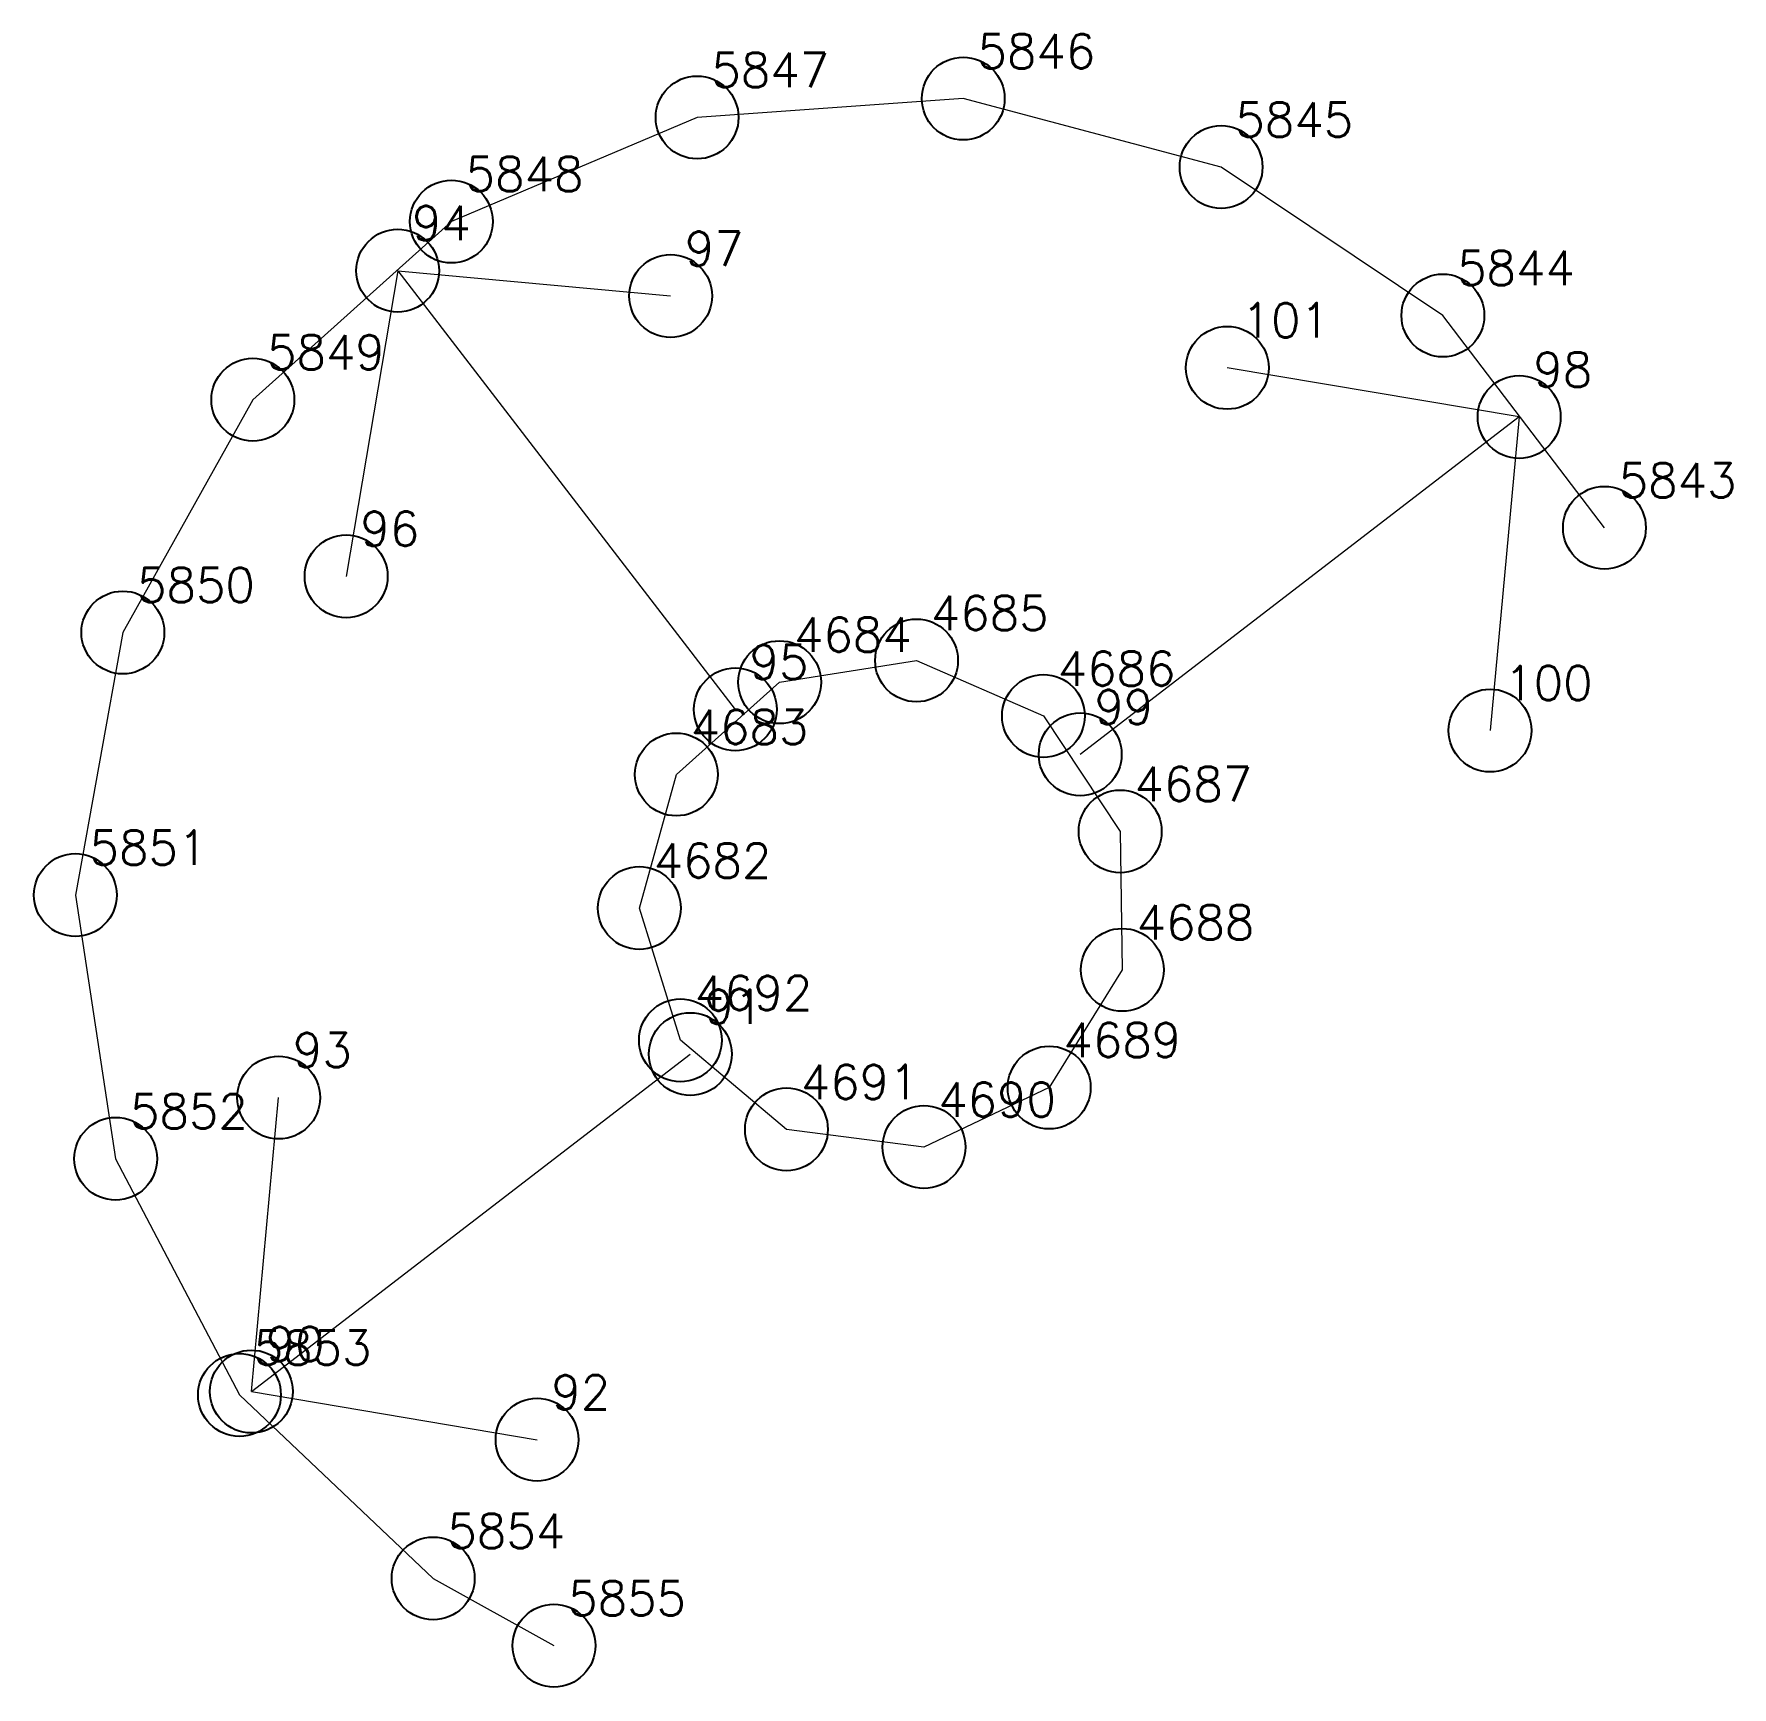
# Model space of a CAD drawing. Extents: x 1391501 to 1398271, y 354915 to 360782.
# Drawn here: x 1391783.41 to 1391798.79, y 355948.81 to 355963.79 of the extents above; entities that cross this region are included whole.
import ezdxf

# ---------------------------------------------------------------- set-up
doc = ezdxf.new("R2010")
doc.units = 0
doc.header["$PDMODE"] = 33
doc.header["$PDSIZE"] = 0.75
doc.layers.add('12 - ценные элементы визуального восприятия территории', color=7, linetype='Continuous')
doc.styles.get("Standard").update_dxf_attribs({"font": 'simplex.shx'})

msp = doc.modelspace()

# ---------------------------------------------------------------- texts
at = {"color": 7}
for s, p in [('4685', (1391791.531, 355958.388)), ('4684', (1391790.292, 355958.19)), ('4686', (1391792.68, 355957.884)), ('4683', (1391789.356, 355957.354)), ('4687', (1391793.375, 355956.839)), ('4682', (1391789.021, 355956.145)), ('4688', (1391793.394, 355955.584)), ('4692', (1391789.393, 355954.946)), ('4689', (1391792.732, 355954.518)), ('4691', (1391790.354, 355954.139)), ('4690', (1391791.598, 355953.979))]:
    msp.add_text(s, height=0.3111, dxfattribs=at).set_placement(p)
at = {"layer": '12 - ценные элементы визуального восприятия территории', "color": 7}
for s, p in [('5846', (1391791.954, 355963.477)), ('5847', (1391789.544, 355963.307)), ('5845', (1391794.289, 355962.857)), ('5848', (1391787.319, 355962.364)), ('94', (1391786.833, 355961.919)), ('97', (1391789.304, 355961.689)), ('5844', (1391796.297, 355961.512)), ('101', (1391794.345, 355961.039)), ('5849', (1391785.521, 355960.75)), ('98', (1391796.988, 355960.593)), ('5843', (1391797.76, 355959.589)), ('96', (1391786.366, 355959.15)), ('5850', (1391784.344, 355958.64)), ('95', (1391789.89, 355957.944)), ('100', (1391796.724, 355957.752)), ('99', (1391793.013, 355957.536)), ('5851', (1391783.914, 355956.262)), ('91', (1391789.482, 355954.821)), ('93', (1391785.755, 355954.428)), ('5852', (1391784.28, 355953.874)), ('5853', (1391785.4, 355951.733)), ('90', (1391785.508, 355951.764)), ('92', (1391788.095, 355951.328)), ('5854', (1391787.154, 355950.071)), ('5855', (1391788.248, 355949.462))]:
    msp.add_text(s, height=0.3111, dxfattribs=at).set_placement(p)

# ---------------------------------------------------------------- linework, layer by layer
for p in [(1391791.402, 355958.113), (1391790.162, 355957.916), (1391792.551, 355957.61), (1391789.227, 355957.08), (1391793.246, 355956.564), (1391788.892, 355955.87), (1391793.265, 355955.31), (1391789.264, 355954.672), (1391792.603, 355954.244), (1391790.224, 355953.865), (1391791.469, 355953.705)]:
    msp.add_point(p)
at = {"layer": '12 - ценные элементы визуального восприятия территории', "color": 7, "lineweight": 20}
for points in [[(1391797.631, 355959.315), (1391796.168, 355961.238), (1391794.16, 355962.583), (1391791.825, 355963.203), (1391789.415, 355963.032), (1391787.19, 355962.089), (1391785.392, 355960.475), (1391784.215, 355958.366), (1391783.785, 355955.988), (1391784.15, 355953.599), (1391785.271, 355951.459), (1391787.025, 355949.797), (1391788.119, 355949.188)], [(1391786.704, 355961.644), (1391786.237, 355958.875)], [(1391786.704, 355961.644), (1391789.761, 355957.67)], [(1391786.704, 355961.644), (1391789.175, 355961.415)], [(1391796.859, 355960.319), (1391794.216, 355960.764)], [(1391796.859, 355960.319), (1391792.884, 355957.262)], [(1391796.859, 355960.319), (1391796.595, 355957.478)], [(1391785.379, 355951.49), (1391789.353, 355954.547)], [(1391785.379, 355951.49), (1391785.626, 355954.153)], [(1391785.379, 355951.49), (1391787.966, 355951.054)]]:
    msp.add_lwpolyline(points, dxfattribs=at)
msp.add_lwpolyline([(1391788.892, 355955.87), (1391789.227, 355957.08), (1391790.162, 355957.916), (1391791.402, 355958.113), (1391792.551, 355957.61), (1391793.246, 355956.564), (1391793.265, 355955.31), (1391792.603, 355954.244), (1391791.469, 355953.705), (1391790.224, 355953.865), (1391789.264, 355954.672), (1391788.892, 355955.87)], close=True, dxfattribs=at)
at = {"layer": '12 - ценные элементы визуального восприятия территории'}
for p in [(1391791.825, 355963.203), (1391789.415, 355963.032), (1391794.16, 355962.583), (1391787.19, 355962.089), (1391786.704, 355961.644), (1391789.175, 355961.415), (1391796.168, 355961.238), (1391794.216, 355960.764), (1391785.392, 355960.475), (1391796.859, 355960.319), (1391797.631, 355959.315), (1391786.237, 355958.875), (1391784.215, 355958.366), (1391789.761, 355957.67), (1391796.595, 355957.478), (1391792.884, 355957.262), (1391783.785, 355955.988), (1391789.353, 355954.547), (1391785.626, 355954.153), (1391784.15, 355953.599), (1391785.271, 355951.459), (1391785.379, 355951.49), (1391787.966, 355951.054), (1391787.025, 355949.797), (1391788.119, 355949.188)]:
    msp.add_point(p, dxfattribs=at)

msp.set_redraw_order([(e.dxf.handle, doc.entitydb.next_handle()) for e in msp.query("TEXT MTEXT ATTDEF DIMENSION ARC_DIMENSION")])  # texts and dimensions are drawn at this point

doc.saveas('drawing.dxf')
